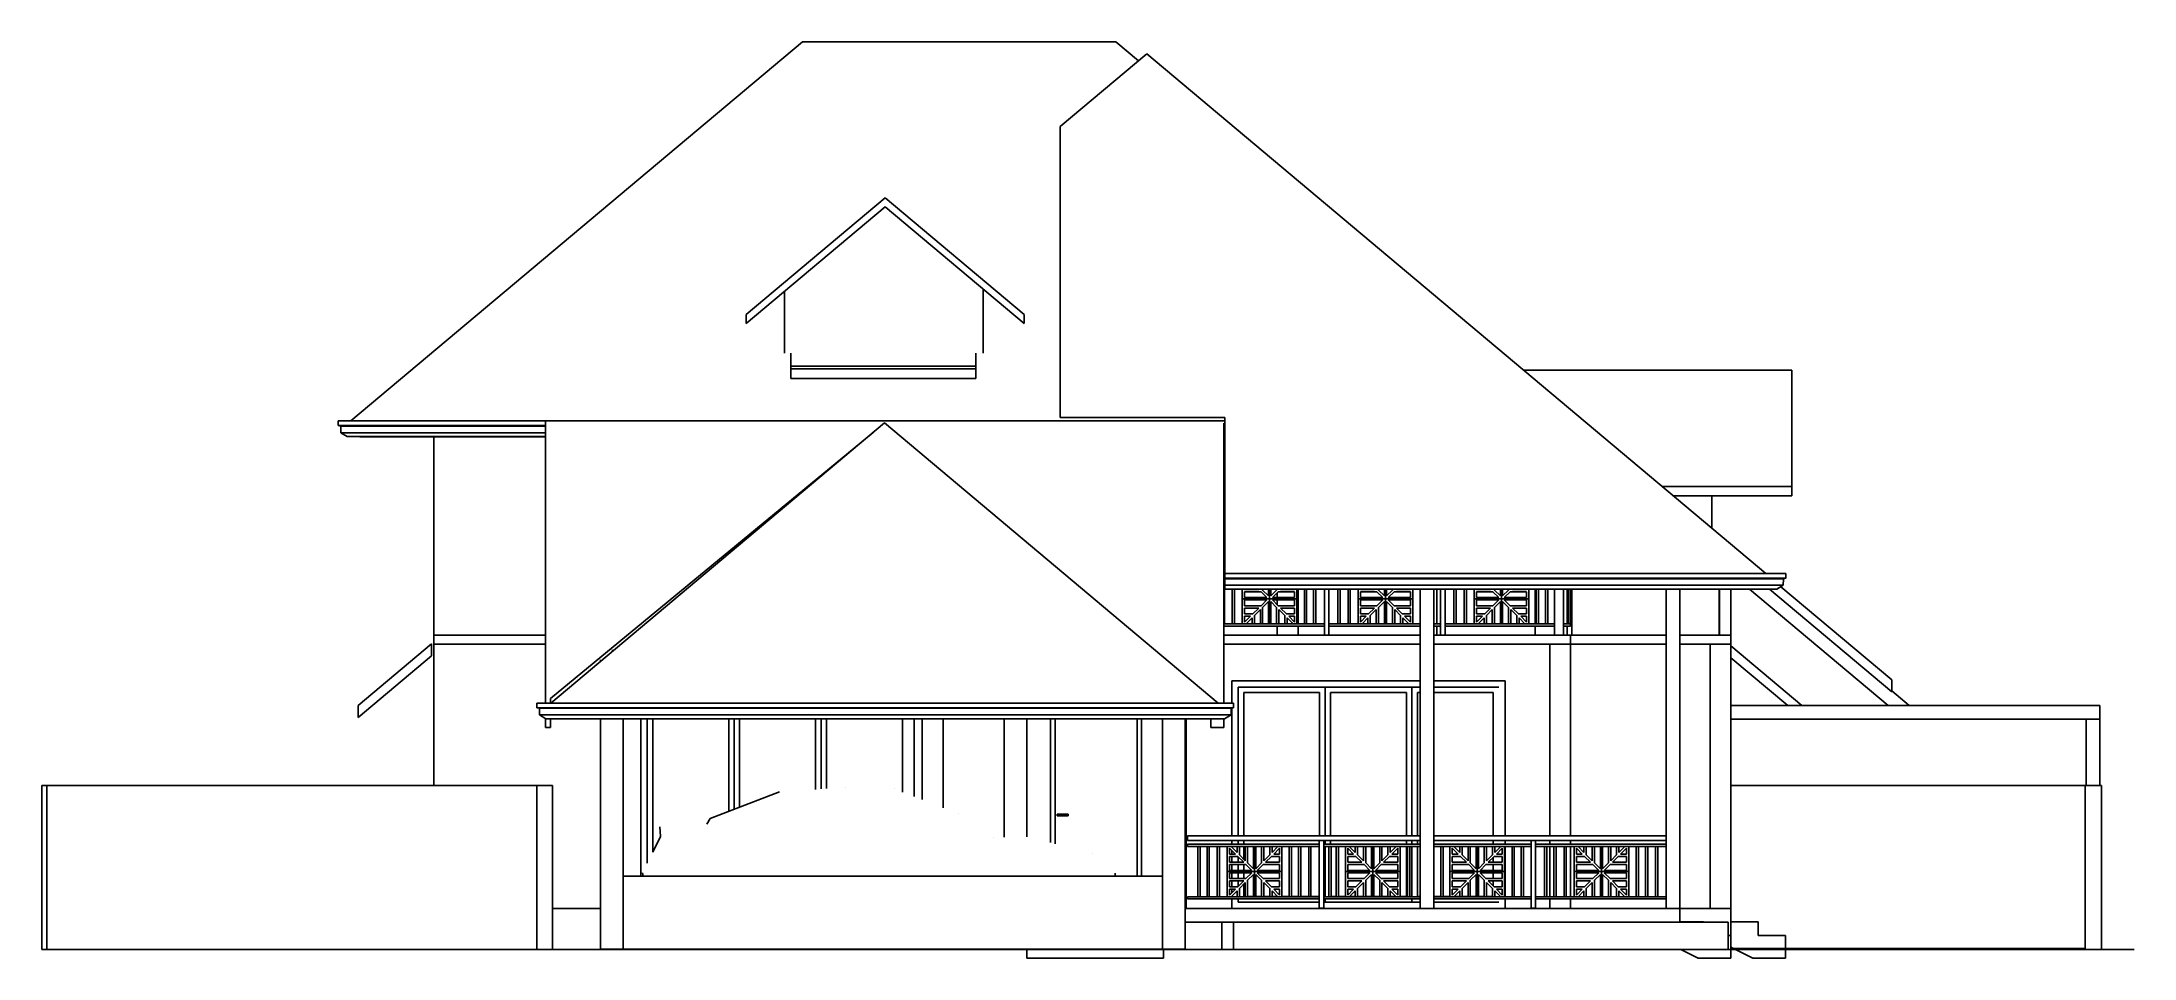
# Model space of a CAD drawing. Header units: metres. Extents: x 24 to 483, y -349 to -148.
import ezdxf

# ---------------------------------------------------------------- set-up
doc = ezdxf.new("R2010")
doc.units = ezdxf.units.M

msp = doc.modelspace()

# ---------------------------------------------------------------- linework, layer by layer
for p, q in [((190.787, -147.512), (91.61, -230.731)), ((190.787, -147.512), (259.613, -147.512)), ((247.361, -166.119), (266.369, -150.17)), ((259.613, -147.512), (264.575, -151.675)), ((266.369, -150.17), (402.282, -264.214)), ((247.361, -166.119), (247.395, -229.967)), ((178.428, -207.363), (208.932, -181.767)), ((208.932, -181.767), (208.932, -181.767)), ((208.932, -181.767), (239.435, -207.363)), ((178.428, -209.363), (208.932, -183.767)), ((239.435, -209.363), (208.932, -183.767)), ((230.473, -215.859), (230.473, -201.843)), ((186.875, -215.859), (186.875, -202.275)), ((178.428, -207.363), (178.428, -209.363)), ((178.428, -207.363), (178.428, -207.363)), ((178.428, -209.363), (178.428, -209.363)), ((239.435, -209.363), (239.435, -207.363)), ((239.435, -209.363), (239.435, -209.363)), ((188.243, -215.859), (188.243, -221.413)), ((228.86, -221.413), (228.86, -215.859)), ((228.86, -218.705), (188.243, -218.705)), ((228.86, -219.289), (188.243, -219.289)), ((407.972, -219.578), (349.087, -219.578)), ((407.972, -245.174), (407.972, -219.578)), ((188.243, -221.413), (228.86, -221.413)), ((88.846, -231.756), (88.846, -230.731)), ((88.846, -230.731), (134.336, -230.731)), ((88.846, -230.731), (88.846, -230.731)), ((88.846, -231.756), (88.846, -230.731)), ((88.846, -231.756), (134.336, -231.756)), ((88.846, -231.756), (89.411, -231.894)), ((89.411, -231.894), (88.846, -231.756)), ((89.411, -231.894), (89.419, -233.355)), ((89.411, -231.894), (134.336, -231.894)), ((89.419, -233.354), (89.411, -231.894)), ((89.419, -233.355), (134.336, -233.354)), ((90.827, -234.194), (89.419, -233.354)), ((89.419, -233.355), (90.827, -234.194)), ((90.827, -234.194), (93.583, -234.205)), ((90.827, -234.194), (134.336, -234.194)), ((93.583, -234.205), (90.827, -234.194)), ((93.583, -234.205), (134.336, -234.205)), ((109.842, -277.774), (109.842, -234.205)), ((134.336, -230.731), (283.516, -230.731)), ((134.336, -231.756), (134.336, -230.731)), ((134.336, -231.894), (134.336, -231.756)), ((134.336, -232.774), (134.336, -231.894)), ((134.336, -232.774), (134.336, -292.678)), ((206.305, -233.256), (135.483, -291.719)), ((135.516, -292.678), (208.801, -231.185)), ((206.333, -233.256), (206.305, -233.256)), ((208.801, -231.185), (282.085, -292.678)), ((283.516, -229.982), (247.395, -229.967)), ((283.265, -292.678), (283.265, -231.223)), ((283.265, -232.731), (283.516, -232.731)), ((283.516, -229.982), (283.516, -264.214)), ((407.972, -245.174), (379.591, -245.174)), ((407.972, -247.174), (381.974, -247.174)), ((390.407, -254.249), (390.407, -247.174)), ((407.972, -245.174), (407.972, -247.174)), ((394.643, -257.774), (394.607, -257.774)), ((394.643, -257.804), (394.643, -257.774)), ((283.265, -261.916), (283.516, -261.916)), ((283.265, -262.916), (283.516, -262.916)), ((283.265, -263.774), (283.516, -263.774)), ((283.265, -264.274), (283.417, -264.274)), ((283.265, -264.274), (283.516, -264.274)), ((283.417, -275.274), (283.417, -264.274)), ((283.516, -265.239), (283.516, -264.214)), ((283.516, -264.214), (406.708, -264.214)), ((283.516, -266.838), (283.516, -265.239)), ((283.516, -265.239), (406.708, -265.239)), ((283.516, -265.377), (283.516, -265.239)), ((283.516, -265.377), (406.142, -265.377)), ((283.516, -266.838), (283.516, -265.377)), ((406.142, -265.377), (406.134, -266.838)), ((406.708, -265.239), (406.142, -265.377)), ((406.142, -265.377), (406.142, -265.377)), ((406.708, -264.214), (406.708, -264.214)), ((406.708, -265.239), (406.708, -264.214)), ((406.708, -264.214), (406.708, -264.214)), ((283.516, -266.838), (406.134, -266.838)), ((283.516, -267.678), (283.516, -266.838)), ((283.516, -267.678), (404.727, -267.678)), ((283.516, -267.688), (283.516, -267.678)), ((283.516, -267.688), (401.971, -267.688)), ((285.141, -275.274), (285.141, -267.688)), ((285.641, -275.274), (285.641, -267.688)), ((287.357, -267.688), (287.357, -269.774)), ((287.357, -269.774), (287.357, -275.274)), ((287.357, -269.774), (293.357, -269.774)), ((287.863, -267.688), (287.863, -267.728)), ((287.863, -267.728), (290.961, -267.728)), ((287.863, -269.528), (287.863, -268.233)), ((287.863, -268.233), (291.467, -268.233)), ((287.863, -269.528), (287.863, -269.528)), ((292.763, -269.528), (287.863, -269.528)), ((287.863, -270.019), (287.863, -270.019)), ((292.763, -270.019), (287.863, -270.019)), ((287.863, -270.019), (287.863, -271.314)), ((290.921, -267.688), (290.961, -267.728)), ((290.961, -267.728), (290.961, -267.728)), ((290.961, -267.728), (290.961, -267.728)), ((290.961, -267.728), (290.961, -267.728)), ((292.763, -269.528), (291.467, -268.233)), ((291.467, -268.233), (291.467, -268.233)), ((292.763, -270.019), (291.467, -271.314)), ((291.825, -267.876), (291.825, -267.688)), ((293.12, -269.171), (291.825, -267.876)), ((293.12, -270.377), (291.825, -271.672)), ((292.763, -269.528), (292.763, -269.528)), ((292.763, -269.528), (292.763, -269.528)), ((292.763, -270.019), (292.763, -270.019)), ((292.763, -270.019), (292.763, -270.019)), ((293.12, -267.688), (293.12, -269.171)), ((293.12, -269.171), (293.12, -269.171)), ((293.12, -275.274), (293.12, -270.377)), ((293.12, -270.377), (293.12, -270.377)), ((293.357, -267.688), (293.357, -269.774)), ((299.357, -269.774), (293.357, -269.774)), ((293.357, -275.274), (293.357, -269.774)), ((293.357, -269.774), (293.357, -269.774)), ((293.594, -267.688), (293.594, -269.171)), ((293.594, -269.171), (294.89, -267.876)), ((293.594, -275.274), (293.594, -270.377)), ((293.594, -270.377), (294.89, -271.672)), ((293.952, -269.528), (295.248, -268.233)), ((293.952, -269.528), (298.851, -269.528)), ((293.952, -270.019), (298.851, -270.019)), ((293.952, -270.019), (295.248, -271.314)), ((294.89, -267.876), (294.89, -267.688)), ((294.89, -267.876), (294.89, -267.876)), ((295.029, -269.528), (295.029, -268.452)), ((295.029, -271.095), (295.029, -270.019)), ((298.851, -268.233), (295.248, -268.233)), ((295.248, -268.233), (295.248, -268.233)), ((295.793, -267.688), (295.754, -267.728)), ((298.851, -267.728), (295.754, -267.728)), ((298.851, -267.688), (298.851, -267.728)), ((298.851, -267.728), (298.851, -267.728)), ((298.851, -269.528), (298.851, -268.233)), ((298.851, -268.233), (298.851, -268.233)), ((298.851, -269.528), (298.851, -269.528)), ((298.851, -269.528), (298.851, -269.528)), ((298.851, -270.019), (298.851, -271.314)), ((298.851, -270.019), (298.851, -270.019)), ((299.357, -267.688), (299.357, -269.774)), ((299.357, -269.774), (299.357, -275.274)), ((299.357, -269.774), (299.357, -269.774)), ((299.629, -275.274), (299.629, -267.688)), ((300.978, -275.274), (300.978, -267.688)), ((301.478, -275.274), (301.478, -267.688)), ((303.01, -275.274), (303.01, -267.688)), ((303.51, -275.274), (303.51, -267.688)), ((305.382, -277.774), (305.382, -267.688)), ((306.382, -277.774), (306.382, -267.688)), ((308.344, -275.274), (308.344, -267.688)), ((308.844, -275.274), (308.844, -267.688)), ((310.568, -275.274), (310.568, -267.688)), ((311.068, -275.274), (311.068, -267.688)), ((312.784, -267.688), (312.784, -269.774)), ((312.784, -269.774), (312.784, -275.274)), ((312.784, -269.774), (318.784, -269.774)), ((313.29, -267.688), (313.29, -267.728)), ((313.29, -267.728), (316.388, -267.728)), ((313.29, -269.528), (313.29, -268.233)), ((313.29, -268.233), (316.894, -268.233)), ((313.29, -269.528), (313.29, -269.528)), ((318.19, -269.528), (313.29, -269.528)), ((313.29, -270.019), (313.29, -270.019)), ((318.19, -270.019), (313.29, -270.019)), ((313.29, -270.019), (313.29, -271.314)), ((316.348, -267.688), (316.388, -267.728)), ((316.388, -267.728), (316.388, -267.728)), ((316.388, -267.728), (316.388, -267.728)), ((316.388, -267.728), (316.388, -267.728)), ((318.19, -269.528), (316.894, -268.233)), ((316.894, -268.233), (316.894, -268.233)), ((318.19, -270.019), (316.894, -271.314)), ((317.252, -267.876), (317.252, -267.688)), ((318.547, -269.171), (317.252, -267.876)), ((318.547, -270.377), (317.252, -271.672)), ((318.19, -269.528), (318.19, -269.528)), ((318.19, -269.528), (318.19, -269.528)), ((318.19, -270.019), (318.19, -270.019)), ((318.19, -270.019), (318.19, -270.019)), ((318.547, -267.688), (318.547, -269.171)), ((318.547, -269.171), (318.547, -269.171)), ((318.547, -275.274), (318.547, -270.377)), ((318.547, -270.377), (318.547, -270.377)), ((318.784, -267.688), (318.784, -269.774)), ((324.784, -269.774), (318.784, -269.774)), ((318.784, -275.274), (318.784, -269.774)), ((318.784, -269.774), (318.784, -269.774)), ((319.021, -267.688), (319.021, -269.171)), ((319.021, -269.171), (320.317, -267.876)), ((319.021, -275.274), (319.021, -270.377)), ((319.021, -270.377), (320.317, -271.672)), ((319.379, -269.528), (320.675, -268.233)), ((319.379, -269.528), (324.278, -269.528)), ((319.379, -270.019), (324.278, -270.019)), ((319.379, -270.019), (320.675, -271.314)), ((320.317, -267.876), (320.317, -267.688)), ((320.317, -267.876), (320.317, -267.876)), ((324.278, -268.233), (320.675, -268.233)), ((320.675, -268.233), (320.675, -268.233)), ((321.22, -267.688), (321.181, -267.728)), ((324.278, -267.728), (321.181, -267.728)), ((324.278, -267.688), (324.278, -267.728)), ((324.278, -267.728), (324.278, -267.728)), ((324.278, -269.528), (324.278, -268.233)), ((324.278, -268.233), (324.278, -268.233)), ((324.278, -269.528), (324.278, -269.528)), ((324.278, -269.528), (324.278, -269.528)), ((324.278, -270.019), (324.278, -271.314)), ((324.278, -270.019), (324.278, -270.019)), ((324.784, -267.688), (324.784, -269.774)), ((324.784, -269.774), (324.784, -275.274)), ((324.784, -269.774), (324.784, -269.774)), ((326.378, -337.774), (326.378, -267.688)), ((329.378, -337.774), (329.378, -267.688)), ((330.043, -275.274), (330.043, -267.688)), ((330.043, -275.274), (330.043, -267.688)), ((330.872, -277.774), (330.872, -267.688)), ((331.872, -277.774), (331.872, -267.688)), ((333.833, -275.274), (333.833, -267.688)), ((334.333, -275.274), (334.333, -267.688)), ((336.058, -275.274), (336.058, -267.688)), ((336.558, -275.274), (336.558, -267.688)), ((338.274, -267.688), (338.274, -269.774)), ((338.274, -269.774), (338.274, -275.274)), ((338.274, -269.774), (344.274, -269.774)), ((338.78, -267.688), (338.78, -267.728)), ((338.78, -267.728), (341.877, -267.728)), ((338.78, -269.528), (338.78, -268.233)), ((338.78, -268.233), (342.383, -268.233)), ((338.78, -269.528), (338.78, -269.528)), ((343.679, -269.528), (338.78, -269.528)), ((338.78, -270.019), (338.78, -270.019)), ((343.679, -270.019), (338.78, -270.019)), ((338.78, -270.019), (338.78, -271.314)), ((341.838, -267.688), (341.877, -267.728)), ((341.877, -267.728), (341.877, -267.728)), ((341.877, -267.728), (341.877, -267.728)), ((341.877, -267.728), (341.877, -267.728)), ((343.679, -269.528), (342.383, -268.233)), ((342.383, -268.233), (342.383, -268.233)), ((343.679, -270.019), (342.383, -271.314)), ((342.741, -267.876), (342.741, -267.688)), ((344.037, -269.171), (342.741, -267.876)), ((344.037, -270.377), (342.741, -271.672)), ((343.679, -269.528), (343.679, -269.528)), ((343.679, -269.528), (343.679, -269.528)), ((343.679, -270.019), (343.679, -270.019)), ((343.679, -270.019), (343.679, -270.019)), ((344.037, -267.688), (344.037, -269.171)), ((344.037, -269.171), (344.037, -269.171)), ((344.037, -275.274), (344.037, -270.377)), ((344.037, -270.377), (344.037, -270.377)), ((344.274, -267.688), (344.274, -269.774)), ((350.274, -269.774), (344.274, -269.774)), ((344.274, -275.274), (344.274, -269.774)), ((344.274, -269.774), (344.274, -269.774)), ((344.511, -267.688), (344.511, -269.171)), ((344.511, -269.171), (345.806, -267.876)), ((344.511, -275.274), (344.511, -270.377)), ((344.511, -270.377), (345.806, -271.672)), ((344.868, -269.528), (346.164, -268.233)), ((344.868, -269.528), (349.768, -269.528)), ((344.868, -270.019), (349.768, -270.019)), ((344.868, -270.019), (346.164, -271.314)), ((345.806, -267.876), (345.806, -267.688)), ((345.806, -267.876), (345.806, -267.876)), ((349.768, -268.233), (346.164, -268.233)), ((346.164, -268.233), (346.164, -268.233)), ((346.71, -267.688), (346.67, -267.728)), ((349.768, -267.728), (346.67, -267.728)), ((349.768, -267.688), (349.768, -267.728)), ((349.768, -267.728), (349.768, -267.728)), ((349.768, -269.528), (349.768, -268.233)), ((349.768, -268.233), (349.768, -268.233)), ((349.768, -269.528), (349.768, -269.528)), ((349.768, -269.528), (349.768, -269.528)), ((349.768, -270.019), (349.768, -271.314)), ((349.768, -270.019), (349.768, -270.019)), ((350.274, -267.688), (350.274, -269.774)), ((350.274, -269.774), (350.274, -275.274)), ((350.274, -269.774), (350.274, -269.774)), ((351.628, -275.274), (351.628, -267.688)), ((351.894, -275.274), (351.894, -267.688)), ((352.394, -275.274), (352.394, -267.688)), ((353.927, -275.274), (353.927, -267.688)), ((354.427, -275.274), (354.427, -267.688)), ((355.875, -277.774), (355.875, -267.688)), ((357.875, -277.774), (357.875, -267.688)), ((358.693, -275.274), (358.693, -267.688)), ((358.943, -275.274), (358.943, -267.688)), ((359.443, -275.274), (359.443, -267.688)), ((359.443, -267.688), (359.443, -269.774)), ((359.443, -269.774), (359.443, -269.774)), ((359.443, -269.774), (359.443, -269.774)), ((359.443, -269.774), (359.443, -269.774)), ((359.443, -269.774), (359.443, -269.774)), ((359.443, -269.774), (359.443, -275.274)), ((359.693, -277.774), (359.693, -267.688)), ((380.443, -337.774), (380.443, -267.688)), ((383.443, -337.774), (383.443, -267.688)), ((392.043, -277.774), (392.043, -267.688)), ((392.117, -277.774), (392.117, -267.688)), ((394.643, -277.774), (394.643, -267.688)), ((398.697, -267.688), (429.138, -293.231)), ((404.727, -267.678), (401.971, -267.688)), ((401.971, -267.688), (401.971, -267.688)), ((403.113, -267.684), (429.958, -290.21)), ((406.134, -266.838), (404.727, -267.678)), ((405.598, -267.158), (429.958, -287.599)), ((283.265, -275.274), (283.417, -275.274)), ((283.265, -275.274), (305.382, -275.274)), ((285.141, -275.274), (285.641, -275.274)), ((288.221, -275.274), (287.357, -275.274)), ((287.863, -271.314), (291.467, -271.314)), ((287.863, -271.82), (290.961, -271.82)), ((287.863, -273.115), (287.863, -271.82)), ((287.863, -273.115), (289.665, -273.115)), ((287.863, -273.621), (289.145, -273.621)), ((287.863, -273.621), (287.863, -274.916)), ((287.863, -274.916), (289.145, -273.621)), ((287.863, -274.916), (287.863, -274.916)), ((289.517, -273.979), (288.221, -275.274)), ((289.145, -273.621), (289.145, -273.621)), ((289.517, -275.274), (289.517, -273.979)), ((289.517, -273.979), (289.517, -273.979)), ((290.023, -275.274), (289.517, -275.274)), ((289.665, -273.115), (290.961, -271.82)), ((289.665, -273.115), (289.665, -273.115)), ((291.319, -272.178), (290.023, -273.473)), ((290.023, -273.473), (290.023, -275.274)), ((290.961, -271.82), (290.961, -271.82)), ((290.961, -271.82), (290.961, -271.82)), ((291.319, -275.274), (291.319, -272.178)), ((291.319, -272.178), (291.319, -272.178)), ((291.825, -275.274), (291.319, -275.274)), ((291.467, -271.314), (291.467, -271.314)), ((291.825, -271.672), (291.825, -271.672)), ((291.825, -271.672), (291.825, -275.274)), ((293.12, -275.274), (293.357, -275.274)), ((293.357, -275.274), (293.594, -275.274)), ((294.89, -271.672), (294.89, -275.274)), ((294.89, -271.672), (294.89, -271.672)), ((294.89, -275.274), (295.396, -275.274)), ((295.029, -275.274), (295.029, -275.274)), ((298.851, -271.314), (295.248, -271.314)), ((295.248, -271.314), (295.248, -271.314)), ((295.396, -275.274), (295.396, -272.178)), ((295.396, -272.178), (296.692, -273.473)), ((298.851, -271.82), (295.754, -271.82)), ((297.049, -273.115), (295.754, -271.82)), ((296.692, -273.473), (296.692, -275.274)), ((296.692, -273.473), (296.692, -273.473)), ((296.692, -275.274), (297.198, -275.274)), ((298.851, -273.115), (297.049, -273.115)), ((297.049, -273.115), (297.049, -273.115)), ((297.198, -275.274), (297.198, -273.979)), ((297.198, -273.979), (298.493, -275.274)), ((298.851, -273.621), (297.569, -273.621)), ((298.851, -274.916), (297.569, -273.621)), ((298.493, -275.274), (299.357, -275.274)), ((298.493, -275.274), (298.493, -275.274)), ((298.851, -271.314), (298.851, -271.314)), ((298.851, -271.314), (298.851, -271.314)), ((298.851, -271.82), (298.851, -271.82)), ((298.851, -273.115), (298.851, -271.82)), ((298.851, -271.82), (298.851, -271.82)), ((298.851, -273.115), (298.851, -273.115)), ((298.851, -273.621), (298.851, -274.916)), ((298.851, -273.621), (298.851, -273.621)), ((298.851, -274.916), (298.851, -274.916)), ((300.978, -275.274), (301.478, -275.274)), ((303.01, -275.274), (303.51, -275.274)), ((306.382, -275.274), (326.378, -275.274)), ((308.344, -275.274), (308.844, -275.274)), ((310.568, -275.274), (311.068, -275.274)), ((313.648, -275.274), (312.784, -275.274)), ((313.29, -271.314), (316.894, -271.314)), ((313.29, -271.82), (316.388, -271.82)), ((313.29, -273.115), (313.29, -271.82)), ((313.29, -273.115), (315.092, -273.115)), ((313.29, -273.621), (314.572, -273.621)), ((313.29, -273.621), (313.29, -274.916)), ((313.29, -274.916), (314.572, -273.621)), ((313.29, -274.916), (313.29, -274.916)), ((314.944, -273.979), (313.648, -275.274)), ((313.648, -275.274), (313.648, -275.274)), ((313.648, -275.274), (313.648, -275.274)), ((314.572, -273.621), (314.572, -273.621)), ((314.944, -275.274), (314.944, -273.979)), ((314.944, -273.979), (314.944, -273.979)), ((314.944, -275.274), (314.944, -275.274)), ((315.45, -275.274), (314.944, -275.274)), ((315.092, -273.115), (316.388, -271.82)), ((315.092, -273.115), (315.092, -273.115)), ((316.746, -272.178), (315.45, -273.473)), ((315.45, -273.473), (315.45, -275.274)), ((315.45, -275.274), (315.45, -275.274)), ((315.45, -275.274), (315.45, -275.274)), ((316.388, -271.82), (316.388, -271.82)), ((316.388, -271.82), (316.388, -271.82)), ((316.746, -275.274), (316.746, -272.178)), ((316.746, -272.178), (316.746, -272.178)), ((317.252, -275.274), (316.746, -275.274)), ((316.894, -271.314), (316.894, -271.314)), ((317.252, -271.672), (317.252, -271.672)), ((317.252, -271.672), (317.252, -275.274)), ((317.252, -275.274), (317.252, -275.274)), ((318.547, -275.274), (318.784, -275.274)), ((318.784, -275.274), (319.021, -275.274)), ((318.784, -275.274), (318.784, -275.274)), ((319.021, -275.274), (319.021, -275.274)), ((319.021, -275.274), (319.021, -275.274)), ((320.317, -271.672), (320.317, -275.274)), ((320.317, -271.672), (320.317, -271.672)), ((320.317, -275.274), (320.823, -275.274)), ((324.278, -271.314), (320.675, -271.314)), ((320.675, -271.314), (320.675, -271.314)), ((320.823, -275.274), (320.823, -272.178)), ((320.823, -272.178), (322.119, -273.473)), ((320.823, -275.274), (320.823, -275.274)), ((320.823, -275.274), (320.823, -275.274)), ((324.278, -271.82), (321.181, -271.82)), ((322.476, -273.115), (321.181, -271.82)), ((322.119, -273.473), (322.119, -275.274)), ((322.119, -273.473), (322.119, -273.473)), ((322.119, -275.274), (322.119, -275.274)), ((322.119, -275.274), (322.625, -275.274)), ((324.278, -273.115), (322.476, -273.115)), ((322.476, -273.115), (322.476, -273.115)), ((322.625, -275.274), (322.625, -273.979)), ((322.625, -273.979), (323.92, -275.274)), ((322.625, -275.274), (322.625, -275.274)), ((322.625, -275.274), (322.625, -275.274)), ((324.278, -273.621), (322.996, -273.621)), ((324.278, -274.916), (322.996, -273.621)), ((323.92, -275.274), (324.784, -275.274)), ((323.92, -275.274), (323.92, -275.274)), ((324.278, -271.314), (324.278, -271.314)), ((324.278, -271.314), (324.278, -271.314)), ((324.278, -271.82), (324.278, -271.82)), ((324.278, -273.115), (324.278, -271.82)), ((324.278, -271.82), (324.278, -271.82)), ((324.278, -273.115), (324.278, -273.115)), ((324.278, -273.621), (324.278, -274.916)), ((324.278, -273.621), (324.278, -273.621)), ((324.278, -274.916), (324.278, -274.916)), ((324.784, -275.274), (324.784, -275.274)), ((324.784, -275.274), (324.784, -275.274)), ((329.378, -275.274), (330.872, -275.274)), ((331.872, -275.274), (355.875, -275.274)), ((333.833, -275.274), (334.333, -275.274)), ((336.058, -275.274), (336.558, -275.274)), ((339.138, -275.274), (338.274, -275.274)), ((338.78, -271.314), (342.383, -271.314)), ((338.78, -271.82), (341.877, -271.82)), ((338.78, -273.115), (338.78, -271.82)), ((338.78, -273.115), (340.582, -273.115)), ((338.78, -273.621), (340.062, -273.621)), ((338.78, -273.621), (338.78, -274.916)), ((338.78, -274.916), (340.062, -273.621)), ((338.78, -274.916), (338.78, -274.916)), ((340.433, -273.979), (339.138, -275.274)), ((339.138, -275.274), (339.138, -275.274)), ((339.138, -275.274), (339.138, -275.274)), ((340.062, -273.621), (340.062, -273.621)), ((340.433, -275.274), (340.433, -273.979)), ((340.433, -273.979), (340.433, -273.979)), ((340.433, -275.274), (340.433, -275.274)), ((340.939, -275.274), (340.433, -275.274)), ((340.582, -273.115), (341.877, -271.82)), ((340.582, -273.115), (340.582, -273.115)), ((342.235, -272.178), (340.939, -273.473)), ((340.939, -273.473), (340.939, -275.274)), ((340.939, -275.274), (340.939, -275.274)), ((340.939, -275.274), (340.939, -275.274)), ((341.877, -271.82), (341.877, -271.82)), ((341.877, -271.82), (341.877, -271.82)), ((342.235, -275.274), (342.235, -272.178)), ((342.235, -272.178), (342.235, -272.178)), ((342.741, -275.274), (342.235, -275.274)), ((342.383, -271.314), (342.383, -271.314)), ((342.741, -271.672), (342.741, -271.672)), ((342.741, -271.672), (342.741, -275.274)), ((342.741, -275.274), (342.741, -275.274)), ((344.037, -275.274), (344.274, -275.274)), ((344.274, -275.274), (344.511, -275.274)), ((344.274, -275.274), (344.274, -275.274)), ((344.511, -275.274), (344.511, -275.274)), ((344.511, -275.274), (344.511, -275.274)), ((345.806, -271.672), (345.806, -275.274)), ((345.806, -271.672), (345.806, -271.672)), ((345.806, -275.274), (346.312, -275.274)), ((349.768, -271.314), (346.164, -271.314)), ((346.164, -271.314), (346.164, -271.314)), ((346.312, -275.274), (346.312, -272.178)), ((346.312, -272.178), (347.608, -273.473)), ((346.312, -275.274), (346.312, -275.274)), ((346.312, -275.274), (346.312, -275.274)), ((349.768, -271.82), (346.67, -271.82)), ((347.966, -273.115), (346.67, -271.82)), ((347.608, -273.473), (347.608, -275.274)), ((347.608, -273.473), (347.608, -273.473)), ((347.608, -275.274), (347.608, -275.274)), ((347.608, -275.274), (348.114, -275.274)), ((349.768, -273.115), (347.966, -273.115)), ((347.966, -273.115), (347.966, -273.115)), ((348.114, -275.274), (348.114, -273.979)), ((348.114, -273.979), (349.41, -275.274)), ((348.114, -275.274), (348.114, -275.274)), ((348.114, -275.274), (348.114, -275.274)), ((349.768, -273.621), (348.486, -273.621)), ((349.768, -274.916), (348.486, -273.621)), ((349.41, -275.274), (350.274, -275.274)), ((349.41, -275.274), (349.41, -275.274)), ((349.768, -271.314), (349.768, -271.314)), ((349.768, -271.314), (349.768, -271.314)), ((349.768, -271.82), (349.768, -271.82)), ((349.768, -273.115), (349.768, -271.82)), ((349.768, -271.82), (349.768, -271.82)), ((349.768, -273.115), (349.768, -273.115)), ((349.768, -273.621), (349.768, -274.916)), ((349.768, -273.621), (349.768, -273.621)), ((349.768, -274.916), (349.768, -274.916)), ((350.274, -275.274), (350.274, -275.274)), ((350.274, -275.274), (350.274, -275.274)), ((351.894, -275.274), (352.394, -275.274)), ((353.927, -275.274), (354.427, -275.274)), ((357.875, -275.274), (359.443, -275.274)), ((358.943, -275.274), (358.943, -275.274)), ((358.943, -275.274), (358.943, -275.274)), ((358.943, -275.274), (358.943, -275.274)), ((358.943, -275.274), (358.943, -275.274)), ((358.943, -275.274), (358.943, -275.274)), ((359.443, -275.274), (358.943, -275.274)), ((358.943, -275.274), (358.943, -275.274)), ((359.443, -275.274), (359.443, -275.274)), ((359.443, -275.274), (359.443, -275.274)), ((359.443, -275.274), (359.443, -275.274)), ((359.443, -275.274), (359.443, -275.274)), ((359.443, -275.274), (359.443, -275.274)), ((359.443, -275.274), (359.443, -275.274)), ((359.443, -275.274), (359.443, -275.274)), ((359.443, -275.274), (359.443, -275.274)), ((359.443, -275.274), (359.443, -275.274)), ((359.443, -275.274), (359.443, -275.274)), ((359.443, -275.274), (359.443, -275.274)), ((359.443, -275.274), (359.443, -275.274)), ((359.443, -275.274), (359.443, -275.274)), ((359.443, -275.274), (359.443, -275.274)), ((359.443, -275.274), (359.443, -275.274)), ((359.443, -275.274), (359.443, -275.274)), ((359.443, -275.274), (359.443, -275.274)), ((359.443, -275.274), (359.443, -275.274)), ((359.443, -275.274), (359.443, -275.274)), ((359.443, -275.274), (359.443, -275.274)), ((359.443, -275.274), (359.443, -275.274)), ((359.443, -275.274), (359.443, -275.274)), ((359.443, -275.274), (359.443, -275.274)), ((359.443, -275.274), (359.443, -275.274)), ((359.443, -275.274), (359.443, -275.274)), ((359.443, -275.274), (359.443, -275.274)), ((359.443, -275.274), (359.443, -275.274)), ((359.443, -275.274), (359.443, -275.274)), ((359.443, -275.274), (359.443, -275.774)), ((109.357, -279.694), (93.23, -293.226)), ((109.357, -282.305), (109.357, -279.694)), ((109.842, -279.774), (109.842, -277.774)), ((134.336, -277.774), (109.842, -277.774)), ((134.336, -279.774), (109.842, -279.774)), ((109.842, -310.774), (109.842, -279.774)), ((114.442, -277.774), (114.442, -277.774)), ((132.442, -277.774), (132.442, -277.774)), ((283.265, -275.774), (305.382, -275.774)), ((326.378, -277.774), (283.265, -277.774)), ((312.683, -279.774), (283.265, -279.774)), ((295.029, -277.774), (295.029, -275.774)), ((299.629, -277.774), (299.629, -275.774)), ((299.629, -277.774), (299.629, -277.774)), ((306.382, -275.774), (326.378, -275.774)), ((312.683, -279.774), (326.378, -279.774)), ((329.378, -275.774), (330.872, -275.774)), ((355.875, -277.774), (329.378, -277.774)), ((329.378, -279.774), (354.843, -279.774)), ((330.043, -277.774), (330.043, -275.774)), ((330.043, -277.774), (330.043, -275.774)), ((331.872, -275.774), (355.875, -275.774)), ((351.628, -277.774), (351.628, -275.774)), ((354.843, -279.774), (354.843, -279.774)), ((354.843, -321.836), (354.843, -279.774)), ((354.843, -279.774), (359.443, -279.774)), ((354.843, -321.836), (354.843, -279.774)), ((355.875, -277.774), (357.875, -277.774)), ((357.875, -275.774), (359.443, -275.774)), ((359.443, -277.774), (357.875, -277.774)), ((358.693, -277.774), (358.693, -275.774)), ((358.693, -277.774), (358.693, -277.774)), ((358.693, -277.774), (358.693, -277.774)), ((359.443, -275.774), (359.443, -275.774)), ((359.443, -275.774), (359.443, -275.774)), ((359.443, -279.774), (359.443, -277.774)), ((359.443, -277.774), (359.693, -277.774)), ((380.443, -279.774), (359.443, -279.774)), ((359.443, -279.774), (359.443, -279.774)), ((359.443, -321.836), (359.443, -279.774)), ((359.693, -277.774), (359.693, -277.774)), ((359.693, -277.774), (359.693, -277.774)), ((380.443, -277.774), (359.693, -277.774)), ((392.117, -277.774), (383.443, -277.774)), ((394.643, -279.774), (383.443, -279.774)), ((390.043, -337.774), (390.043, -279.774)), ((394.643, -277.774), (392.043, -277.774)), ((392.043, -277.774), (392.043, -277.774)), ((394.643, -277.774), (392.117, -277.774)), ((394.643, -279.774), (394.643, -277.774)), ((394.643, -337.774), (394.643, -279.774)), ((394.643, -280.142), (410.236, -293.226)), ((109.357, -282.305), (93.23, -295.837)), ((146.442, -283.208), (146.442, -283.51)), ((149.042, -281.328), (149.042, -281.024)), ((394.643, -282.753), (407.131, -293.231)), ((285.055, -287.774), (326.378, -287.774)), ((285.055, -292.678), (285.055, -287.774)), ((286.455, -289.174), (286.455, -289.174)), ((326.378, -289.174), (286.455, -289.174)), ((286.455, -289.174), (286.455, -321.836)), ((305.521, -321.836), (305.521, -289.174)), ((324.588, -321.836), (324.588, -289.174)), ((324.588, -289.174), (326.378, -289.174)), ((329.378, -287.774), (345.055, -287.774)), ((329.378, -289.174), (343.655, -289.174)), ((343.655, -289.174), (329.378, -289.174)), ((345.055, -287.774), (345.055, -287.774)), ((345.055, -287.774), (345.055, -321.836)), ((390.043, -287.774), (390.043, -287.774)), ((429.958, -290.21), (429.958, -287.599)), ((93.23, -295.837), (93.23, -293.226)), ((132.493, -293.703), (132.493, -292.678)), ((132.493, -293.703), (132.493, -292.678)), ((132.493, -292.678), (285.454, -292.678)), ((133.059, -293.841), (132.493, -293.703)), ((132.493, -293.703), (285.454, -293.703)), ((132.493, -293.703), (133.058, -293.841)), ((133.066, -295.302), (133.059, -293.841)), ((133.059, -293.841), (133.066, -295.302)), ((133.059, -293.841), (284.888, -293.841)), ((135.483, -291.719), (135.483, -292.678)), ((284.888, -293.841), (284.88, -295.302)), ((284.88, -295.302), (284.888, -293.841)), ((285.454, -293.703), (284.888, -293.841)), ((285.055, -321.836), (285.055, -293.8)), ((285.454, -293.703), (285.454, -292.678)), ((285.454, -293.703), (285.454, -292.678)), ((285.454, -292.678), (285.454, -292.678)), ((287.655, -290.374), (287.655, -290.374)), ((287.655, -290.374), (287.655, -321.836)), ((287.655, -290.374), (304.321, -290.374)), ((304.321, -290.374), (304.321, -290.374)), ((304.321, -321.836), (304.321, -290.374)), ((306.721, -290.374), (306.721, -290.374)), ((306.721, -290.374), (306.721, -321.836)), ((306.721, -290.374), (323.388, -290.374)), ((323.388, -290.374), (323.388, -290.374)), ((323.388, -321.836), (323.388, -290.374)), ((325.788, -290.374), (325.788, -290.374)), ((325.788, -290.374), (325.788, -321.836)), ((325.788, -290.374), (326.378, -290.374)), ((329.378, -290.374), (342.455, -290.374)), ((342.455, -290.374), (342.455, -290.374)), ((342.455, -321.836), (342.455, -290.374)), ((394.643, -293.231), (475.618, -293.231)), ((410.236, -293.231), (410.236, -293.226)), ((433.805, -293.231), (429.138, -293.231)), ((429.958, -290.003), (433.805, -293.231)), ((475.618, -293.231), (475.619, -293.231)), ((475.618, -293.231), (475.618, -296.231)), ((475.619, -293.231), (475.619, -296.231)), ((134.474, -296.141), (133.066, -295.302)), ((133.066, -295.302), (134.474, -296.141)), ((133.066, -295.302), (284.88, -295.302)), ((134.336, -298.088), (134.336, -296.059)), ((134.336, -298.088), (135.483, -298.088)), ((137.23, -296.152), (134.474, -296.141)), ((134.474, -296.141), (137.23, -296.152)), ((134.474, -296.141), (283.472, -296.141)), ((135.483, -298.088), (135.483, -296.145)), ((137.23, -296.152), (137.23, -296.152)), ((137.23, -296.152), (280.717, -296.152)), ((146.442, -346.694), (146.442, -296.152)), ((151.442, -346.694), (151.442, -296.152)), ((155.324, -330.694), (155.324, -296.152)), ((156.724, -296.152), (156.724, -327.866)), ((157.924, -296.152), (157.924, -325.432)), ((174.591, -316.486), (174.591, -296.152)), ((175.791, -316.026), (175.791, -296.152)), ((176.991, -296.152), (176.991, -315.567)), ((193.657, -311.64), (193.657, -296.152)), ((194.857, -311.554), (194.857, -296.152)), ((196.057, -296.152), (196.057, -311.468)), ((212.724, -312.215), (212.724, -296.152)), ((215.324, -296.152), (215.324, -313.227)), ((217.043, -313.896), (217.043, -296.152)), ((221.643, -315.687), (221.643, -296.152)), ((221.643, -296.152), (221.643, -315.687)), ((235.043, -322.114), (235.043, -296.152)), ((240.043, -322.021), (240.043, -296.152)), ((245.243, -296.152), (245.243, -323.318)), ((246.243, -296.152), (246.243, -323.574)), ((264.243, -330.694), (264.243, -296.152)), ((265.243, -330.694), (265.243, -296.152)), ((269.842, -346.694), (269.842, -296.152)), ((274.842, -346.694), (274.842, -296.152)), ((275.043, -337.694), (275.043, -296.152)), ((280.481, -296.152), (280.481, -298.088)), ((280.481, -298.088), (283.265, -298.088)), ((283.472, -296.141), (280.717, -296.152)), ((280.717, -296.152), (280.717, -296.152)), ((283.265, -298.088), (283.265, -296.142)), ((284.88, -295.302), (283.472, -296.141)), ((284.88, -295.302), (284.88, -295.302)), ((284.88, -295.302), (284.88, -295.302)), ((304.321, -295.774), (304.321, -295.774)), ((304.321, -296.774), (304.321, -296.774)), ((394.643, -296.231), (475.618, -296.231)), ((472.618, -310.774), (472.618, -296.231)), ((475.618, -296.231), (475.618, -296.231)), ((475.618, -296.231), (475.618, -296.231)), ((475.618, -296.231), (475.618, -296.231)), ((475.618, -296.231), (475.618, -296.231)), ((475.618, -310.774), (475.618, -296.231)), ((475.618, -296.231), (475.618, -296.231)), ((475.619, -296.231), (475.619, -296.231)), ((475.619, -296.231), (475.619, -296.231)), ((475.619, -296.231), (475.619, -296.231)), ((475.619, -296.231), (475.619, -296.231)), ((475.619, -296.231), (475.619, -296.231)), ((475.619, -296.231), (475.619, -296.231)), ((475.619, -296.231), (475.619, -296.231)), ((475.619, -296.231), (475.619, -296.231)), ((475.619, -296.231), (475.619, -296.231)), ((475.619, -296.231), (475.619, -296.231)), ((475.619, -296.231), (475.619, -296.231)), ((475.619, -296.231), (475.619, -296.231)), ((475.619, -296.231), (475.619, -296.231)), ((475.619, -296.231), (475.619, -296.231)), ((475.619, -296.231), (475.619, -296.231)), ((475.619, -296.231), (475.619, -296.231)), ((475.619, -296.231), (475.619, -296.231)), ((475.619, -296.231), (475.619, -296.231)), ((24.856, -310.774), (23.788, -310.774)), ((23.788, -346.774), (23.788, -310.774)), ((132.46, -310.774), (24.856, -310.774)), ((24.856, -310.774), (24.856, -346.774)), ((24.856, -310.774), (24.856, -310.774)), ((24.856, -346.774), (24.856, -310.774)), ((135.925, -310.774), (132.46, -310.774)), ((132.46, -346.774), (132.46, -310.774)), ((135.925, -346.774), (135.925, -310.774)), ((170.556, -318.033), (185.758, -312.207)), ((185.758, -312.207), (185.758, -312.207)), ((200.148, -311.174), (200.148, -311.174)), ((210.996, -311.543), (210.996, -311.543)), ((472.397, -310.774), (394.643, -310.774)), ((472.397, -346.774), (472.397, -310.774)), ((475.997, -310.774), (472.397, -310.774)), ((475.997, -346.774), (475.997, -310.774)), ((155.324, -319.774), (155.324, -319.774)), ((159.619, -321.994), (159.496, -319.893)), ((159.496, -319.893), (159.496, -319.893)), ((159.496, -319.893), (159.496, -319.893)), ((169.818, -319.286), (170.556, -318.033)), ((169.818, -319.286), (169.818, -319.286)), ((169.818, -319.286), (169.818, -319.286)), ((225.018, -317), (225.018, -317)), ((246.743, -317.074), (249.143, -317.074)), ((246.743, -317.474), (246.743, -317.074)), ((246.743, -317.474), (249.143, -317.474)), ((249.143, -317.474), (249.143, -317.074)), ((394.643, -317.774), (394.643, -317.774)), ((394.643, -317.774), (394.643, -317.774)), ((155.324, -325.174), (155.324, -325.174)), ((159.619, -321.994), (157.936, -325.407)), ((159.619, -321.994), (159.619, -321.994)), ((159.619, -321.994), (159.619, -321.994)), ((159.619, -321.994), (159.619, -321.994)), ((232.682, -322.158), (232.682, -322.158)), ((240.158, -322.019), (240.158, -322.019)), ((254.417, -325.662), (254.417, -325.662)), ((275.345, -321.836), (275.345, -322.836)), ((275.345, -321.836), (326.378, -321.836)), ((275.345, -322.836), (304.221, -322.836)), ((275.345, -323.694), (275.345, -324.194)), ((275.345, -323.694), (304.221, -323.694)), ((275.345, -324.194), (304.221, -324.194)), ((277.581, -324.194), (278.081, -324.194)), ((277.581, -335.194), (277.581, -324.194)), ((278.081, -335.194), (278.081, -324.194)), ((279.614, -324.194), (280.114, -324.194)), ((279.614, -335.194), (279.614, -324.194)), ((280.114, -335.194), (280.114, -324.194)), ((281.838, -324.194), (282.338, -324.194)), ((281.838, -335.194), (281.838, -324.194)), ((282.338, -335.194), (282.338, -324.194)), ((284.054, -324.194), (284.054, -329.694)), ((284.918, -324.194), (284.054, -324.194)), ((284.56, -325.847), (284.56, -324.552)), ((284.56, -324.552), (285.842, -325.847)), ((284.56, -325.847), (285.842, -325.847)), ((286.214, -325.489), (284.918, -324.194)), ((285.055, -323.694), (285.055, -322.836)), ((285.055, -324.33), (285.055, -324.194)), ((285.055, -325.847), (285.055, -325.051)), ((285.842, -325.847), (285.842, -325.847)), ((286.72, -324.194), (286.214, -324.194)), ((286.214, -324.194), (286.214, -325.489)), ((286.214, -325.489), (286.214, -325.489)), ((286.455, -322.836), (286.455, -323.694)), ((286.455, -324.194), (286.455, -324.194)), ((286.72, -325.995), (286.72, -324.194)), ((288.015, -327.29), (286.72, -325.995)), ((287.655, -322.836), (287.655, -323.694)), ((287.655, -324.194), (287.655, -326.929)), ((288.522, -324.194), (288.015, -324.194)), ((288.015, -324.194), (288.015, -327.29)), ((288.522, -327.796), (288.522, -324.194)), ((289.817, -324.194), (290.054, -324.194)), ((289.817, -324.194), (289.817, -329.091)), ((290.054, -324.194), (290.054, -329.694)), ((290.054, -324.194), (290.291, -324.194)), ((290.291, -324.194), (290.291, -329.091)), ((291.587, -327.796), (291.587, -324.194)), ((291.587, -324.194), (292.093, -324.194)), ((292.093, -324.194), (292.093, -327.29)), ((292.093, -327.29), (293.388, -325.995)), ((293.388, -325.995), (293.388, -324.194)), ((293.388, -324.194), (293.895, -324.194)), ((293.388, -325.995), (293.388, -325.995)), ((293.895, -324.194), (293.895, -325.489)), ((293.895, -325.489), (295.19, -324.194)), ((295.548, -324.552), (294.266, -325.847)), ((295.548, -325.847), (294.266, -325.847)), ((295.19, -324.194), (296.054, -324.194)), ((295.19, -324.194), (295.19, -324.194)), ((295.548, -325.847), (295.548, -324.552)), ((295.548, -325.847), (295.548, -325.847)), ((295.548, -325.847), (295.548, -325.847)), ((296.054, -324.194), (296.054, -329.694)), ((297.674, -324.194), (298.174, -324.194)), ((297.674, -335.194), (297.674, -324.194)), ((298.174, -335.194), (298.174, -324.194)), ((299.707, -324.194), (300.207, -324.194)), ((299.707, -335.194), (299.707, -324.194)), ((300.207, -335.194), (300.207, -324.194)), ((301.932, -324.194), (302.432, -324.194)), ((301.932, -335.194), (301.932, -324.194)), ((302.432, -335.194), (302.432, -324.194)), ((304.221, -322.836), (305.221, -322.836)), ((304.221, -337.694), (304.221, -322.836)), ((305.221, -322.836), (326.378, -322.836)), ((305.221, -337.694), (305.221, -322.836)), ((305.221, -323.694), (326.378, -323.694)), ((305.221, -324.194), (309.983, -324.194)), ((305.521, -323.694), (305.521, -322.836)), ((305.521, -335.194), (305.521, -324.194)), ((306.342, -324.194), (306.842, -324.194)), ((306.342, -335.194), (306.342, -324.194)), ((306.721, -322.836), (306.721, -323.694)), ((306.842, -335.194), (306.842, -324.194)), ((307.959, -324.194), (308.459, -324.194)), ((307.959, -335.194), (307.959, -324.194)), ((308.459, -335.194), (308.459, -324.194)), ((309.983, -324.194), (309.983, -329.694)), ((310.847, -324.194), (309.983, -324.194)), ((310.489, -325.847), (310.489, -324.552)), ((310.489, -324.552), (311.771, -325.847)), ((310.489, -325.847), (311.771, -325.847)), ((310.847, -324.194), (312.143, -324.194)), ((312.143, -325.489), (310.847, -324.194)), ((311.771, -325.847), (311.771, -325.847)), ((312.649, -324.194), (312.143, -324.194)), ((312.143, -324.194), (312.143, -325.489)), ((312.143, -325.489), (312.143, -325.489)), ((312.649, -324.194), (313.944, -324.194)), ((312.649, -325.995), (312.649, -324.194)), ((313.944, -327.29), (312.649, -325.995)), ((314.451, -324.194), (313.944, -324.194)), ((313.944, -324.194), (313.944, -327.29)), ((314.451, -324.194), (315.746, -324.194)), ((314.451, -327.796), (314.451, -324.194)), ((315.746, -324.194), (315.983, -324.194)), ((315.746, -324.194), (315.746, -329.091)), ((315.983, -324.194), (315.983, -329.694)), ((315.983, -324.194), (316.22, -324.194)), ((316.22, -324.194), (317.516, -324.194)), ((316.22, -324.194), (316.22, -329.091)), ((317.516, -327.796), (317.516, -324.194)), ((317.516, -324.194), (318.022, -324.194)), ((318.022, -324.194), (319.318, -324.194)), ((318.022, -324.194), (318.022, -327.29)), ((318.022, -327.29), (319.318, -325.995)), ((319.318, -325.995), (319.318, -324.194)), ((319.318, -324.194), (319.824, -324.194)), ((319.318, -325.995), (319.318, -325.995)), ((319.824, -324.194), (321.119, -324.194)), ((319.824, -324.194), (319.824, -325.489)), ((319.824, -325.489), (321.119, -324.194)), ((321.477, -324.552), (320.195, -325.847)), ((321.477, -325.847), (320.195, -325.847)), ((321.119, -324.194), (321.983, -324.194)), ((321.119, -324.194), (321.119, -324.194)), ((321.477, -325.847), (321.477, -324.552)), ((321.477, -325.847), (321.477, -325.847)), ((321.477, -325.847), (321.477, -325.847)), ((321.983, -324.194), (326.378, -324.194)), ((321.983, -324.194), (321.983, -329.694)), ((323.388, -323.694), (323.388, -322.836)), ((323.388, -335.174), (323.388, -324.194)), ((323.603, -335.194), (323.603, -324.194)), ((324.103, -335.194), (324.103, -324.194)), ((324.588, -323.694), (324.588, -322.836)), ((324.588, -335.194), (324.588, -324.194)), ((325.788, -322.836), (325.788, -323.694)), ((325.788, -324.194), (325.788, -335.174)), ((329.378, -321.836), (380.443, -321.836)), ((329.378, -322.836), (350.743, -322.836)), ((329.378, -323.694), (350.743, -323.694)), ((329.378, -324.194), (332.949, -324.194)), ((330.925, -335.194), (330.925, -324.194)), ((331.425, -335.194), (331.425, -324.194)), ((332.949, -324.194), (332.949, -329.694)), ((333.813, -324.194), (332.949, -324.194)), ((333.455, -325.847), (333.455, -324.552)), ((333.455, -324.552), (334.737, -325.847)), ((333.455, -325.847), (334.737, -325.847)), ((333.813, -324.194), (335.109, -324.194)), ((335.109, -325.489), (333.813, -324.194)), ((334.737, -325.847), (334.737, -325.847)), ((335.615, -324.194), (335.109, -324.194)), ((335.109, -324.194), (335.109, -325.489)), ((335.109, -325.489), (335.109, -325.489)), ((335.615, -324.194), (336.911, -324.194)), ((335.615, -325.995), (335.615, -324.194)), ((336.911, -327.29), (335.615, -325.995)), ((337.417, -324.194), (336.911, -324.194)), ((336.911, -324.194), (336.911, -327.29)), ((337.417, -324.194), (338.713, -324.194)), ((337.417, -327.796), (337.417, -324.194)), ((338.713, -324.194), (338.949, -324.194)), ((338.713, -324.194), (338.713, -329.091)), ((338.949, -324.194), (338.949, -329.694)), ((338.949, -324.194), (339.186, -324.194)), ((339.186, -324.194), (340.482, -324.194)), ((339.186, -324.194), (339.186, -329.091)), ((340.482, -327.796), (340.482, -324.194)), ((340.482, -324.194), (340.988, -324.194)), ((340.988, -324.194), (342.284, -324.194)), ((340.988, -324.194), (340.988, -327.29)), ((340.988, -327.29), (342.284, -325.995)), ((342.284, -325.995), (342.284, -324.194)), ((342.284, -324.194), (342.79, -324.194)), ((342.284, -325.995), (342.284, -325.995)), ((342.455, -323.694), (342.455, -322.836)), ((342.79, -324.194), (344.086, -324.194)), ((342.79, -324.194), (342.79, -325.489)), ((342.79, -325.489), (344.086, -324.194)), ((344.443, -324.552), (343.162, -325.847)), ((344.443, -325.847), (343.162, -325.847)), ((344.086, -324.194), (344.949, -324.194)), ((344.086, -324.194), (344.086, -324.194)), ((344.443, -325.847), (344.443, -324.552)), ((344.443, -325.847), (344.443, -325.847)), ((344.443, -325.847), (344.443, -325.847)), ((344.949, -324.194), (350.743, -324.194)), ((344.949, -324.194), (344.949, -329.694)), ((345.055, -322.836), (345.055, -323.694)), ((345.055, -324.194), (345.055, -335.194)), ((346.57, -335.194), (346.57, -324.194)), ((347.07, -335.194), (347.07, -324.194)), ((348.602, -335.194), (348.602, -324.194)), ((349.102, -335.194), (349.102, -324.194)), ((350.743, -322.836), (351.743, -322.836)), ((350.743, -337.694), (350.743, -322.836)), ((351.743, -337.694), (351.743, -322.836)), ((351.743, -322.836), (380.443, -322.836)), ((351.743, -323.694), (380.443, -323.694)), ((351.743, -324.194), (360.21, -324.194)), ((353.737, -335.194), (353.737, -324.194)), ((354.237, -335.194), (354.237, -324.194)), ((354.843, -323.694), (354.843, -322.836)), ((354.843, -323.694), (354.843, -322.836)), ((354.843, -335.194), (354.843, -324.194)), ((354.843, -335.194), (354.843, -324.194)), ((355.77, -335.194), (355.77, -324.194)), ((356.27, -335.194), (356.27, -324.194)), ((357.994, -335.194), (357.994, -324.194)), ((358.494, -335.194), (358.494, -324.194)), ((359.443, -323.694), (359.443, -322.836)), ((359.443, -335.194), (359.443, -324.194)), ((360.21, -324.194), (360.21, -329.694)), ((361.074, -324.194), (360.21, -324.194)), ((360.716, -325.847), (360.716, -324.552)), ((360.716, -324.552), (361.998, -325.847)), ((360.716, -325.847), (361.998, -325.847)), ((361.074, -324.194), (362.37, -324.194)), ((362.37, -325.489), (361.074, -324.194)), ((361.998, -325.847), (361.998, -325.847)), ((362.876, -324.194), (362.37, -324.194)), ((362.37, -324.194), (362.37, -325.489)), ((362.37, -325.489), (362.37, -325.489)), ((362.876, -324.194), (364.171, -324.194)), ((362.876, -325.995), (362.876, -324.194)), ((364.171, -327.29), (362.876, -325.995)), ((364.678, -324.194), (364.171, -324.194)), ((364.171, -324.194), (364.171, -327.29)), ((364.678, -324.194), (365.973, -324.194)), ((364.678, -327.796), (364.678, -324.194)), ((365.973, -324.194), (366.21, -324.194)), ((365.973, -324.194), (365.973, -329.091)), ((366.21, -324.194), (366.21, -329.694)), ((366.21, -324.194), (366.447, -324.194)), ((366.447, -324.194), (367.743, -324.194)), ((366.447, -324.194), (366.447, -329.091)), ((367.743, -327.796), (367.743, -324.194)), ((367.743, -324.194), (368.249, -324.194)), ((368.249, -324.194), (369.544, -324.194)), ((368.249, -324.194), (368.249, -327.29)), ((368.249, -327.29), (369.544, -325.995)), ((369.544, -325.995), (369.544, -324.194)), ((369.544, -324.194), (370.051, -324.194)), ((369.544, -325.995), (369.544, -325.995)), ((370.051, -324.194), (371.346, -324.194)), ((370.051, -324.194), (370.051, -325.489)), ((370.051, -325.489), (371.346, -324.194)), ((371.704, -324.552), (370.422, -325.847)), ((371.704, -325.847), (370.422, -325.847)), ((371.346, -324.194), (372.21, -324.194)), ((371.704, -325.847), (371.704, -324.552)), ((371.704, -325.847), (371.704, -325.847)), ((371.704, -325.847), (371.704, -325.847)), ((372.21, -324.194), (380.443, -324.194)), ((372.21, -324.194), (372.21, -329.694)), ((373.83, -335.194), (373.83, -324.194)), ((374.33, -335.194), (374.33, -324.194)), ((375.863, -335.194), (375.863, -324.194)), ((376.363, -335.194), (376.363, -324.194)), ((378.087, -335.194), (378.087, -324.194)), ((378.587, -335.194), (378.587, -324.194)), ((269.842, -330.694), (151.442, -330.694)), ((155.792, -330.694), (155.689, -329.966)), ((155.689, -329.966), (155.689, -329.966)), ((259.421, -330.694), (259.452, -330.063)), ((284.054, -329.694), (284.054, -335.194)), ((284.054, -329.694), (290.054, -329.694)), ((284.56, -326.352), (284.56, -327.648)), ((284.56, -326.352), (286.362, -326.352)), ((284.56, -327.648), (287.658, -327.648)), ((284.56, -329.448), (284.56, -328.153)), ((284.56, -328.153), (288.164, -328.153)), ((284.56, -329.448), (284.56, -329.448)), ((289.459, -329.448), (284.56, -329.448)), ((284.56, -329.939), (284.56, -329.939)), ((289.459, -329.939), (284.56, -329.939)), ((284.56, -329.939), (284.56, -331.234)), ((285.055, -327.648), (285.055, -326.352)), ((285.055, -329.448), (285.055, -328.153)), ((285.055, -331.234), (285.055, -329.939)), ((286.362, -326.352), (287.658, -327.648)), ((286.362, -326.352), (286.362, -326.352)), ((286.455, -326.445), (286.455, -327.648)), ((286.455, -328.153), (286.455, -329.448)), ((286.455, -329.939), (286.455, -331.234)), ((287.655, -327.644), (287.655, -327.648)), ((287.655, -328.153), (287.655, -329.448)), ((287.655, -329.939), (287.655, -331.234)), ((287.658, -327.648), (287.658, -327.648)), ((287.658, -327.648), (287.658, -327.648)), ((287.658, -327.648), (287.658, -327.648)), ((288.015, -327.29), (288.015, -327.29)), ((289.459, -329.448), (288.164, -328.153)), ((288.164, -328.153), (288.164, -328.153)), ((289.459, -329.939), (288.164, -331.234)), ((289.817, -329.091), (288.522, -327.796)), ((289.817, -330.297), (288.522, -331.592)), ((289.459, -329.448), (289.459, -329.448)), ((289.459, -329.448), (289.459, -329.448)), ((289.459, -329.939), (289.459, -329.939)), ((289.459, -329.939), (289.459, -329.939)), ((289.817, -329.091), (289.817, -329.091)), ((289.817, -335.194), (289.817, -330.297)), ((289.817, -330.297), (289.817, -330.297)), ((296.054, -329.694), (290.054, -329.694)), ((290.054, -335.194), (290.054, -329.694)), ((290.054, -329.694), (290.054, -329.694)), ((290.291, -329.091), (291.587, -327.796)), ((290.291, -335.194), (290.291, -330.297)), ((290.291, -330.297), (291.587, -331.592)), ((290.649, -329.448), (291.945, -328.153)), ((290.649, -329.448), (295.548, -329.448)), ((290.649, -329.939), (295.548, -329.939)), ((290.649, -329.939), (291.945, -331.234)), ((291.587, -327.796), (291.587, -327.796)), ((295.548, -328.153), (291.945, -328.153)), ((291.945, -328.153), (291.945, -328.153)), ((293.746, -326.352), (292.451, -327.648)), ((295.548, -327.648), (292.451, -327.648)), ((295.548, -326.352), (293.746, -326.352)), ((293.746, -326.352), (293.746, -326.352)), ((295.548, -326.352), (295.548, -327.648)), ((295.548, -326.352), (295.548, -326.352)), ((295.548, -327.648), (295.548, -327.648)), ((295.548, -329.448), (295.548, -328.153)), ((295.548, -328.153), (295.548, -328.153)), ((295.548, -329.448), (295.548, -329.448)), ((295.548, -329.448), (295.548, -329.448)), ((295.548, -329.939), (295.548, -331.234)), ((295.548, -329.939), (295.548, -329.939)), ((296.054, -329.694), (296.054, -335.194)), ((296.054, -329.694), (296.054, -329.694)), ((309.983, -329.694), (309.983, -335.194)), ((309.983, -329.694), (315.983, -329.694)), ((310.489, -326.352), (310.489, -327.648)), ((310.489, -326.352), (312.291, -326.352)), ((310.489, -327.648), (313.587, -327.648)), ((310.489, -329.448), (310.489, -328.153)), ((310.489, -328.153), (314.093, -328.153)), ((310.489, -329.448), (310.489, -329.448)), ((315.388, -329.448), (310.489, -329.448)), ((310.489, -329.939), (310.489, -329.939)), ((315.388, -329.939), (310.489, -329.939)), ((310.489, -329.939), (310.489, -331.234)), ((312.291, -326.352), (313.587, -327.648)), ((312.291, -326.352), (312.291, -326.352)), ((313.587, -327.648), (313.587, -327.648)), ((313.587, -327.648), (313.587, -327.648)), ((313.587, -327.648), (313.587, -327.648)), ((313.944, -327.29), (313.944, -327.29)), ((315.388, -329.448), (314.093, -328.153)), ((314.093, -328.153), (314.093, -328.153)), ((315.388, -329.939), (314.093, -331.234)), ((315.746, -329.091), (314.451, -327.796)), ((315.746, -330.297), (314.451, -331.592)), ((315.388, -329.448), (315.388, -329.448)), ((315.388, -329.448), (315.388, -329.448)), ((315.388, -329.939), (315.388, -329.939)), ((315.388, -329.939), (315.388, -329.939)), ((315.746, -329.091), (315.746, -329.091)), ((315.746, -335.194), (315.746, -330.297)), ((315.746, -330.297), (315.746, -330.297)), ((321.983, -329.694), (315.983, -329.694)), ((315.983, -335.194), (315.983, -329.694)), ((315.983, -329.694), (315.983, -329.694)), ((316.22, -329.091), (317.516, -327.796)), ((316.22, -335.194), (316.22, -330.297)), ((316.22, -330.297), (317.516, -331.592)), ((316.578, -329.448), (317.874, -328.153)), ((316.578, -329.448), (321.477, -329.448)), ((316.578, -329.939), (321.477, -329.939)), ((316.578, -329.939), (317.874, -331.234)), ((317.516, -327.796), (317.516, -327.796)), ((321.477, -328.153), (317.874, -328.153)), ((317.874, -328.153), (317.874, -328.153)), ((319.675, -326.352), (318.38, -327.648)), ((321.477, -327.648), (318.38, -327.648)), ((321.477, -326.352), (319.675, -326.352)), ((319.675, -326.352), (319.675, -326.352)), ((321.477, -326.352), (321.477, -327.648)), ((321.477, -326.352), (321.477, -326.352)), ((321.477, -327.648), (321.477, -327.648)), ((321.477, -329.448), (321.477, -328.153)), ((321.477, -328.153), (321.477, -328.153)), ((321.477, -329.448), (321.477, -329.448)), ((321.477, -329.448), (321.477, -329.448)), ((321.477, -329.939), (321.477, -331.234)), ((321.477, -329.939), (321.477, -329.939)), ((321.983, -329.694), (321.983, -335.194)), ((321.983, -329.694), (321.983, -329.694)), ((332.949, -329.694), (332.949, -335.194)), ((332.949, -329.694), (338.949, -329.694)), ((333.455, -326.352), (333.455, -327.648)), ((333.455, -326.352), (335.257, -326.352)), ((333.455, -327.648), (336.553, -327.648)), ((333.455, -329.448), (333.455, -328.153)), ((333.455, -328.153), (337.059, -328.153)), ((333.455, -329.448), (333.455, -329.448)), ((338.355, -329.448), (333.455, -329.448)), ((333.455, -329.939), (333.455, -329.939)), ((338.355, -329.939), (333.455, -329.939)), ((333.455, -329.939), (333.455, -331.234)), ((335.257, -326.352), (336.553, -327.648)), ((335.257, -326.352), (335.257, -326.352)), ((336.553, -327.648), (336.553, -327.648)), ((336.553, -327.648), (336.553, -327.648)), ((336.553, -327.648), (336.553, -327.648)), ((336.911, -327.29), (336.911, -327.29)), ((338.355, -329.448), (337.059, -328.153)), ((337.059, -328.153), (337.059, -328.153)), ((338.355, -329.939), (337.059, -331.234)), ((338.713, -329.091), (337.417, -327.796)), ((338.713, -330.297), (337.417, -331.592)), ((338.355, -329.448), (338.355, -329.448)), ((338.355, -329.448), (338.355, -329.448)), ((338.355, -329.939), (338.355, -329.939)), ((338.355, -329.939), (338.355, -329.939)), ((338.713, -329.091), (338.713, -329.091)), ((338.713, -335.194), (338.713, -330.297)), ((338.713, -330.297), (338.713, -330.297)), ((344.949, -329.694), (338.949, -329.694)), ((338.949, -335.194), (338.949, -329.694)), ((338.949, -329.694), (338.949, -329.694)), ((339.186, -329.091), (340.482, -327.796)), ((339.186, -335.194), (339.186, -330.297)), ((339.186, -330.297), (340.482, -331.592)), ((339.544, -329.448), (340.84, -328.153)), ((339.544, -329.448), (344.443, -329.448)), ((339.544, -329.939), (344.443, -329.939)), ((339.544, -329.939), (340.84, -331.234)), ((340.482, -327.796), (340.482, -327.796)), ((344.443, -328.153), (340.84, -328.153)), ((340.84, -328.153), (340.84, -328.153)), ((342.642, -326.352), (341.346, -327.648)), ((344.443, -327.648), (341.346, -327.648)), ((342.455, -327.648), (342.455, -326.539)), ((342.455, -329.448), (342.455, -328.153)), ((342.455, -331.234), (342.455, -329.939)), ((344.443, -326.352), (342.642, -326.352)), ((342.642, -326.352), (342.642, -326.352)), ((344.443, -326.352), (344.443, -327.648)), ((344.443, -326.352), (344.443, -326.352)), ((344.443, -327.648), (344.443, -327.648)), ((344.443, -329.448), (344.443, -328.153)), ((344.443, -328.153), (344.443, -328.153)), ((344.443, -329.448), (344.443, -329.448)), ((344.443, -329.448), (344.443, -329.448)), ((344.443, -329.939), (344.443, -331.234)), ((344.443, -329.939), (344.443, -329.939)), ((344.949, -329.694), (344.949, -335.194)), ((344.949, -329.694), (344.949, -329.694)), ((360.21, -329.694), (360.21, -335.194)), ((360.21, -329.694), (366.21, -329.694)), ((360.716, -326.352), (360.716, -327.648)), ((360.716, -326.352), (362.518, -326.352)), ((360.716, -327.648), (363.814, -327.648)), ((360.716, -329.448), (360.716, -328.153)), ((360.716, -328.153), (364.32, -328.153)), ((360.716, -329.448), (360.716, -329.448)), ((365.615, -329.448), (360.716, -329.448)), ((360.716, -329.939), (360.716, -329.939)), ((365.615, -329.939), (360.716, -329.939)), ((360.716, -329.939), (360.716, -331.234)), ((362.518, -326.352), (363.814, -327.648)), ((362.518, -326.352), (362.518, -326.352)), ((363.814, -327.648), (363.814, -327.648)), ((363.814, -327.648), (363.814, -327.648)), ((363.814, -327.648), (363.814, -327.648)), ((364.171, -327.29), (364.171, -327.29)), ((365.615, -329.448), (364.32, -328.153)), ((364.32, -328.153), (364.32, -328.153)), ((365.615, -329.939), (364.32, -331.234)), ((365.973, -329.091), (364.678, -327.796)), ((365.973, -330.297), (364.678, -331.592)), ((365.615, -329.448), (365.615, -329.448)), ((365.615, -329.448), (365.615, -329.448)), ((365.615, -329.939), (365.615, -329.939)), ((365.615, -329.939), (365.615, -329.939)), ((365.973, -329.091), (365.973, -329.091)), ((365.973, -335.194), (365.973, -330.297)), ((365.973, -330.297), (365.973, -330.297)), ((372.21, -329.694), (366.21, -329.694)), ((366.21, -335.194), (366.21, -329.694)), ((366.21, -329.694), (366.21, -329.694)), ((366.447, -329.091), (367.743, -327.796)), ((366.447, -335.194), (366.447, -330.297)), ((366.447, -330.297), (367.743, -331.592)), ((366.805, -329.448), (368.101, -328.153)), ((366.805, -329.448), (371.704, -329.448)), ((366.805, -329.939), (371.704, -329.939)), ((366.805, -329.939), (368.101, -331.234)), ((367.743, -327.796), (367.743, -327.796)), ((371.704, -328.153), (368.101, -328.153)), ((368.101, -328.153), (368.101, -328.153)), ((369.902, -326.352), (368.606, -327.648)), ((371.704, -327.648), (368.606, -327.648)), ((371.704, -326.352), (369.902, -326.352)), ((369.902, -326.352), (369.902, -326.352)), ((371.704, -326.352), (371.704, -327.648)), ((371.704, -326.352), (371.704, -326.352)), ((371.704, -327.648), (371.704, -327.648)), ((371.704, -329.448), (371.704, -328.153)), ((371.704, -328.153), (371.704, -328.153)), ((371.704, -329.448), (371.704, -329.448)), ((371.704, -329.448), (371.704, -329.448)), ((371.704, -329.939), (371.704, -331.234)), ((371.704, -329.939), (371.704, -329.939)), ((372.21, -329.694), (372.21, -335.194)), ((372.21, -329.694), (372.21, -329.694)), ((275.345, -335.194), (275.345, -335.694)), ((275.345, -335.194), (284.054, -335.194)), ((277.581, -335.194), (278.081, -335.194)), ((279.614, -335.194), (280.114, -335.194)), ((281.838, -335.194), (282.338, -335.194)), ((284.054, -335.194), (284.918, -335.194)), ((284.918, -335.194), (284.054, -335.194)), ((284.56, -331.234), (288.164, -331.234)), ((284.56, -331.74), (287.658, -331.74)), ((284.56, -333.035), (284.56, -331.74)), ((284.56, -333.035), (286.362, -333.035)), ((284.56, -333.541), (285.842, -333.541)), ((284.56, -333.541), (284.56, -334.836)), ((284.56, -334.836), (285.842, -333.541)), ((284.56, -334.836), (284.56, -334.836)), ((286.214, -333.899), (284.918, -335.194)), ((284.918, -335.194), (286.72, -335.194)), ((285.055, -333.035), (285.055, -331.74)), ((285.055, -334.337), (285.055, -333.541)), ((285.055, -335.194), (285.055, -335.057)), ((285.842, -333.541), (285.842, -333.541)), ((286.214, -335.194), (286.214, -333.899)), ((286.214, -333.899), (286.214, -333.899)), ((286.72, -335.194), (286.214, -335.194)), ((286.362, -333.035), (287.658, -331.74)), ((286.362, -333.035), (286.362, -333.035)), ((286.455, -331.74), (286.455, -332.943)), ((288.015, -332.098), (286.72, -333.393)), ((286.72, -333.393), (286.72, -335.194)), ((286.72, -335.194), (288.522, -335.194)), ((287.655, -331.74), (287.655, -331.743)), ((287.655, -332.459), (287.655, -335.174)), ((288.015, -335.174), (287.655, -335.174)), ((287.658, -331.74), (287.658, -331.74)), ((287.658, -331.74), (287.658, -331.74)), ((288.015, -335.194), (288.015, -332.098)), ((288.015, -332.098), (288.015, -332.098)), ((288.522, -335.194), (288.015, -335.194)), ((288.164, -331.234), (288.164, -331.234)), ((288.522, -331.592), (288.522, -331.592)), ((288.522, -331.592), (288.522, -335.194)), ((289.817, -335.174), (288.522, -335.174)), ((288.522, -335.194), (290.054, -335.194)), ((289.817, -335.194), (290.054, -335.194)), ((290.054, -335.194), (291.587, -335.194)), ((290.054, -335.194), (290.291, -335.194)), ((291.587, -335.174), (290.291, -335.174)), ((291.587, -331.592), (291.587, -335.194)), ((291.587, -331.592), (291.587, -331.592)), ((291.587, -335.194), (293.388, -335.194)), ((291.587, -335.194), (292.093, -335.194)), ((295.548, -331.234), (291.945, -331.234)), ((291.945, -331.234), (291.945, -331.234)), ((292.093, -335.194), (292.093, -332.098)), ((292.093, -332.098), (293.388, -333.393)), ((293.388, -335.174), (292.093, -335.174)), ((295.548, -331.74), (292.451, -331.74)), ((293.746, -333.035), (292.451, -331.74)), ((293.388, -333.393), (293.388, -335.194)), ((293.388, -333.393), (293.388, -333.393)), ((293.388, -335.194), (295.19, -335.194)), ((293.388, -335.194), (293.895, -335.194)), ((295.548, -333.035), (293.746, -333.035)), ((293.746, -333.035), (293.746, -333.035)), ((293.895, -335.194), (293.895, -333.899)), ((293.895, -333.899), (295.19, -335.194)), ((295.17, -335.174), (293.895, -335.174)), ((295.548, -333.541), (294.266, -333.541)), ((295.548, -334.836), (294.266, -333.541)), ((295.19, -335.194), (296.054, -335.194)), ((295.19, -335.194), (296.054, -335.194)), ((295.19, -335.194), (295.19, -335.194)), ((295.548, -331.234), (295.548, -331.234)), ((295.548, -331.234), (295.548, -331.234)), ((295.548, -331.74), (295.548, -331.74)), ((295.548, -333.035), (295.548, -331.74)), ((295.548, -331.74), (295.548, -331.74)), ((295.548, -333.035), (295.548, -333.035)), ((295.548, -333.541), (295.548, -334.836)), ((295.548, -333.541), (295.548, -333.541)), ((295.548, -334.836), (295.548, -334.836)), ((297.674, -335.174), (296.054, -335.174)), ((296.054, -335.194), (304.221, -335.194)), ((297.674, -335.194), (298.174, -335.194)), ((299.707, -335.174), (298.174, -335.174)), ((299.707, -335.194), (300.207, -335.194)), ((301.932, -335.174), (300.207, -335.174)), ((301.932, -335.194), (302.432, -335.194)), ((304.221, -335.174), (302.432, -335.174)), ((305.221, -335.194), (326.378, -335.194)), ((306.342, -335.194), (306.842, -335.194)), ((307.959, -335.174), (306.842, -335.174)), ((307.959, -335.194), (308.459, -335.194)), ((309.983, -335.174), (308.459, -335.174)), ((310.847, -335.194), (309.983, -335.194)), ((310.489, -331.234), (314.093, -331.234)), ((310.489, -331.74), (310.489, -331.74)), ((310.489, -331.74), (313.587, -331.74)), ((310.489, -333.035), (310.489, -331.74)), ((310.489, -333.035), (312.291, -333.035)), ((310.489, -333.541), (311.771, -333.541)), ((310.489, -333.541), (310.489, -334.836)), ((310.489, -334.836), (311.771, -333.541)), ((310.489, -334.836), (310.489, -334.836)), ((312.143, -333.899), (310.847, -335.194)), ((312.143, -335.174), (310.867, -335.174)), ((311.771, -333.541), (311.771, -333.541)), ((312.143, -335.194), (312.143, -333.899)), ((312.143, -333.899), (312.143, -333.899)), ((312.649, -335.194), (312.143, -335.194)), ((312.291, -333.035), (313.587, -331.74)), ((312.291, -333.035), (312.291, -333.035)), ((313.944, -332.098), (312.649, -333.393)), ((312.649, -333.393), (312.649, -335.194)), ((313.944, -335.174), (312.649, -335.174)), ((313.587, -331.74), (313.587, -331.74)), ((313.587, -331.74), (313.587, -331.74)), ((313.944, -335.194), (313.944, -332.098)), ((313.944, -332.098), (313.944, -332.098)), ((314.451, -335.194), (313.944, -335.194)), ((314.093, -331.234), (314.093, -331.234)), ((314.451, -331.592), (314.451, -331.592)), ((314.451, -331.592), (314.451, -335.194)), ((315.746, -335.174), (314.451, -335.174)), ((315.746, -335.194), (315.983, -335.194)), ((315.983, -335.194), (316.22, -335.194)), ((317.516, -335.174), (316.22, -335.174)), ((317.516, -331.592), (317.516, -335.194)), ((317.516, -331.592), (317.516, -331.592)), ((317.516, -335.194), (318.022, -335.194)), ((321.477, -331.234), (317.874, -331.234)), ((317.874, -331.234), (317.874, -331.234)), ((318.022, -335.194), (318.022, -332.098)), ((318.022, -332.098), (319.318, -333.393)), ((319.318, -335.174), (318.022, -335.174)), ((321.477, -331.74), (318.38, -331.74)), ((319.675, -333.035), (318.38, -331.74)), ((319.318, -333.393), (319.318, -335.194)), ((319.318, -333.393), (319.318, -333.393)), ((319.318, -335.194), (319.824, -335.194)), ((321.477, -333.035), (319.675, -333.035)), ((319.675, -333.035), (319.675, -333.035)), ((319.824, -335.194), (319.824, -333.899)), ((319.824, -333.899), (321.119, -335.194)), ((321.099, -335.174), (319.824, -335.174)), ((321.477, -333.541), (320.195, -333.541)), ((321.477, -334.836), (320.195, -333.541)), ((321.119, -335.194), (321.983, -335.194)), ((321.119, -335.194), (321.119, -335.194)), ((321.477, -331.234), (321.477, -331.234)), ((321.477, -331.234), (321.477, -331.234)), ((321.477, -331.74), (321.477, -331.74)), ((321.477, -333.035), (321.477, -331.74)), ((321.477, -331.74), (321.477, -331.74)), ((321.477, -333.035), (321.477, -333.035)), ((321.477, -333.541), (321.477, -334.836)), ((321.477, -333.541), (321.477, -333.541)), ((321.477, -334.836), (321.477, -334.836)), ((323.388, -335.174), (321.983, -335.174)), ((326.378, -335.174), (325.788, -335.174)), ((330.925, -335.174), (329.378, -335.174)), ((329.378, -335.194), (350.743, -335.194)), ((332.949, -335.174), (331.425, -335.174)), ((333.813, -335.194), (332.949, -335.194)), ((333.455, -331.234), (337.059, -331.234)), ((333.455, -331.74), (336.553, -331.74)), ((333.455, -333.035), (333.455, -331.74)), ((333.455, -333.035), (335.257, -333.035)), ((333.455, -333.541), (334.737, -333.541)), ((333.455, -333.541), (333.455, -334.836)), ((333.455, -334.836), (334.737, -333.541)), ((333.455, -334.836), (333.455, -334.836)), ((335.109, -333.899), (333.813, -335.194)), ((335.109, -335.174), (333.833, -335.174)), ((334.737, -333.541), (334.737, -333.541)), ((335.109, -335.194), (335.109, -333.899)), ((335.109, -333.899), (335.109, -333.899)), ((335.615, -335.194), (335.109, -335.194)), ((335.257, -333.035), (336.553, -331.74)), ((335.257, -333.035), (335.257, -333.035)), ((336.911, -332.098), (335.615, -333.393)), ((335.615, -333.393), (335.615, -335.194)), ((336.911, -335.174), (335.615, -335.174)), ((336.553, -331.74), (336.553, -331.74)), ((336.553, -331.74), (336.553, -331.74)), ((336.911, -335.194), (336.911, -332.098)), ((336.911, -332.098), (336.911, -332.098)), ((337.417, -335.194), (336.911, -335.194)), ((337.059, -331.234), (337.059, -331.234)), ((337.417, -331.592), (337.417, -331.592)), ((337.417, -331.592), (337.417, -335.194)), ((338.713, -335.174), (337.417, -335.174)), ((338.713, -335.194), (338.949, -335.194)), ((338.949, -335.194), (339.186, -335.194)), ((340.482, -335.174), (339.186, -335.174)), ((340.482, -331.592), (340.482, -335.194)), ((340.482, -331.592), (340.482, -331.592)), ((340.482, -335.194), (340.988, -335.194)), ((344.443, -331.234), (340.84, -331.234)), ((340.84, -331.234), (340.84, -331.234)), ((340.988, -335.194), (340.988, -332.098)), ((340.988, -332.098), (342.284, -333.393)), ((342.284, -335.174), (340.988, -335.174)), ((344.443, -331.74), (341.346, -331.74)), ((342.642, -333.035), (341.346, -331.74)), ((342.284, -333.393), (342.284, -335.194)), ((342.284, -333.393), (342.284, -333.393)), ((342.284, -335.194), (342.79, -335.194)), ((342.455, -332.849), (342.455, -331.74)), ((344.443, -333.035), (342.642, -333.035)), ((342.642, -333.035), (342.642, -333.035)), ((342.79, -335.194), (342.79, -333.899)), ((342.79, -333.899), (344.086, -335.194)), ((344.443, -333.541), (343.162, -333.541)), ((344.443, -334.836), (343.162, -333.541)), ((344.086, -335.194), (344.949, -335.194)), ((344.086, -335.194), (344.086, -335.194)), ((344.443, -331.234), (344.443, -331.234)), ((344.443, -331.234), (344.443, -331.234)), ((344.443, -331.74), (344.443, -331.74)), ((344.443, -333.035), (344.443, -331.74)), ((344.443, -331.74), (344.443, -331.74)), ((344.443, -333.035), (344.443, -333.035)), ((344.443, -333.541), (344.443, -334.836)), ((344.443, -333.541), (344.443, -333.541)), ((344.443, -334.836), (344.443, -334.836)), ((351.743, -335.194), (380.443, -335.194)), ((353.737, -335.194), (354.237, -335.194)), ((355.77, -335.194), (356.27, -335.194)), ((357.994, -335.194), (358.494, -335.194)), ((361.074, -335.194), (360.21, -335.194)), ((360.716, -331.234), (364.32, -331.234)), ((360.716, -331.74), (360.716, -331.74)), ((360.716, -331.74), (363.814, -331.74)), ((360.716, -333.035), (360.716, -331.74)), ((360.716, -333.035), (362.518, -333.035)), ((360.716, -333.541), (361.998, -333.541)), ((360.716, -333.541), (360.716, -334.836)), ((360.716, -334.836), (361.998, -333.541)), ((360.716, -334.836), (360.716, -334.836)), ((362.37, -333.899), (361.074, -335.194)), ((361.074, -335.194), (361.074, -335.194)), ((361.074, -335.194), (361.074, -335.194)), ((361.998, -333.541), (361.998, -333.541)), ((362.37, -335.194), (362.37, -333.899)), ((362.37, -333.899), (362.37, -333.899)), ((362.37, -335.194), (362.37, -335.194)), ((362.876, -335.194), (362.37, -335.194)), ((362.518, -333.035), (363.814, -331.74)), ((362.518, -333.035), (362.518, -333.035)), ((364.171, -332.098), (362.876, -333.393)), ((362.876, -333.393), (362.876, -335.194)), ((362.876, -335.194), (362.876, -335.194)), ((362.876, -335.194), (362.876, -335.194)), ((363.814, -331.74), (363.814, -331.74)), ((363.814, -331.74), (363.814, -331.74)), ((364.171, -335.194), (364.171, -332.098)), ((364.171, -332.098), (364.171, -332.098)), ((364.678, -335.194), (364.171, -335.194)), ((364.32, -331.234), (364.32, -331.234)), ((364.678, -331.592), (364.678, -331.592)), ((364.678, -331.592), (364.678, -335.194)), ((364.678, -335.194), (364.678, -335.194)), ((365.973, -335.194), (366.21, -335.194)), ((366.21, -335.194), (366.447, -335.194)), ((366.21, -335.194), (366.21, -335.194)), ((366.447, -335.194), (366.447, -335.194)), ((366.447, -335.194), (366.447, -335.194)), ((367.743, -331.592), (367.743, -335.194)), ((367.743, -331.592), (367.743, -331.592)), ((367.743, -335.194), (368.249, -335.194)), ((371.704, -331.234), (368.101, -331.234)), ((368.101, -331.234), (368.101, -331.234)), ((368.249, -335.194), (368.249, -332.098)), ((368.249, -332.098), (369.544, -333.393)), ((368.249, -335.194), (368.249, -335.194)), ((368.249, -335.194), (368.249, -335.194)), ((371.704, -331.74), (368.606, -331.74)), ((369.902, -333.035), (368.606, -331.74)), ((369.544, -333.393), (369.544, -335.194)), ((369.544, -333.393), (369.544, -333.393)), ((369.544, -335.194), (369.544, -335.194)), ((369.544, -335.194), (370.051, -335.194)), ((371.704, -333.035), (369.902, -333.035)), ((369.902, -333.035), (369.902, -333.035)), ((370.051, -335.194), (370.051, -333.899)), ((370.051, -333.899), (371.346, -335.194)), ((370.051, -335.194), (370.051, -335.194)), ((370.051, -335.194), (370.051, -335.194)), ((371.704, -333.541), (370.422, -333.541)), ((371.704, -334.836), (370.422, -333.541)), ((371.346, -335.194), (372.21, -335.194)), ((371.346, -335.194), (371.346, -335.194)), ((371.704, -331.234), (371.704, -331.234)), ((371.704, -331.234), (371.704, -331.234)), ((371.704, -331.74), (371.704, -331.74)), ((371.704, -333.035), (371.704, -331.74)), ((371.704, -331.74), (371.704, -331.74)), ((371.704, -333.035), (371.704, -333.035)), ((371.704, -333.541), (371.704, -334.836)), ((371.704, -333.541), (371.704, -333.541)), ((371.704, -334.836), (371.704, -334.836)), ((372.21, -335.194), (372.21, -335.194)), ((372.21, -335.194), (372.21, -335.194)), ((373.83, -335.194), (374.33, -335.194)), ((375.863, -335.194), (376.363, -335.194)), ((378.087, -335.194), (378.587, -335.194)), ((146.442, -337.774), (135.925, -337.774)), ((146.442, -337.774), (146.442, -337.774)), ((146.442, -340.774), (146.442, -337.774)), ((274.842, -337.694), (275.043, -337.694)), ((274.842, -337.774), (383.443, -337.774)), ((274.843, -337.774), (274.843, -337.694)), ((274.843, -337.774), (274.843, -337.694)), ((275.345, -335.694), (304.221, -335.694)), ((285.055, -337.774), (285.055, -335.694)), ((286.455, -335.694), (286.455, -336.374)), ((304.221, -336.374), (286.455, -336.374)), ((304.221, -337.694), (305.221, -337.694)), ((305.221, -335.694), (326.378, -335.694)), ((326.378, -336.374), (305.221, -336.374)), ((305.521, -336.374), (305.521, -335.694)), ((324.588, -336.374), (324.588, -335.694)), ((324.588, -336.374), (326.378, -336.374)), ((326.378, -337.774), (329.378, -337.774)), ((329.378, -335.694), (350.743, -335.694)), ((329.378, -336.374), (343.655, -336.374)), ((343.655, -336.374), (329.378, -336.374)), ((345.055, -335.694), (345.055, -337.774)), ((350.743, -337.694), (351.743, -337.694)), ((351.743, -335.694), (380.443, -335.694)), ((354.843, -337.774), (354.843, -335.694)), ((354.843, -337.774), (354.843, -335.694)), ((354.843, -337.774), (354.843, -337.774)), ((359.443, -337.774), (359.443, -335.694)), ((359.443, -337.774), (359.443, -337.774)), ((380.443, -337.774), (383.443, -337.774)), ((380.443, -337.774), (380.443, -337.774)), ((383.443, -337.774), (394.643, -337.774)), ((383.443, -340.774), (383.443, -337.774)), ((383.443, -337.774), (383.443, -337.774)), ((390.043, -337.774), (390.043, -337.774)), ((394.643, -343.694), (394.643, -337.774)), ((394.643, -337.774), (394.643, -337.774)), ((146.442, -340.774), (146.442, -340.774)), ((146.442, -346.774), (146.442, -340.774)), ((269.842, -340.694), (269.842, -340.694)), ((269.842, -343.694), (269.842, -343.694)), ((282.842, -340.774), (274.842, -340.774)), ((285.442, -340.774), (282.842, -340.774)), ((282.842, -346.774), (282.842, -340.774)), ((282.842, -346.774), (282.842, -340.774)), ((285.442, -346.774), (285.442, -340.774)), ((394.043, -340.774), (285.442, -340.774)), ((388.643, -340.694), (383.443, -340.694)), ((388.643, -340.694), (388.643, -340.694)), ((388.643, -340.694), (388.643, -340.774)), ((388.643, -340.694), (388.643, -340.694)), ((394.043, -346.774), (394.043, -340.774)), ((394.643, -343.694), (394.043, -343.694)), ((400.643, -340.694), (394.643, -340.694)), ((394.643, -343.694), (394.643, -343.694)), ((394.643, -348.694), (394.643, -343.694)), ((394.643, -343.694), (394.643, -343.694)), ((400.643, -340.694), (400.643, -340.694)), ((400.643, -340.694), (400.643, -343.694)), ((400.643, -340.694), (400.643, -340.694)), ((400.643, -340.694), (400.643, -343.694)), ((406.643, -343.694), (400.643, -343.694)), ((406.643, -343.694), (406.643, -343.694)), ((406.643, -346.574), (406.643, -343.694)), ((406.643, -343.694), (406.643, -346.574)), ((406.643, -343.694), (406.643, -343.694)), ((24.856, -346.774), (23.788, -346.774)), ((132.46, -346.774), (24.856, -346.774)), ((240.043, -346.774), (24.856, -346.774)), ((109.842, -346.774), (146.442, -346.774)), ((128.408, -346.774), (126.871, -346.774)), ((142.33, -346.774), (128.408, -346.774)), ((135.925, -346.774), (132.46, -346.774)), ((142.33, -346.774), (483.166, -346.774)), ((146.442, -346.694), (151.442, -346.694)), ((146.442, -346.774), (146.442, -346.694)), ((146.442, -346.774), (146.442, -346.774)), ((146.442, -346.774), (146.442, -346.774)), ((146.442, -346.774), (146.442, -346.774)), ((146.442, -346.774), (146.442, -346.774)), ((240.043, -346.774), (146.442, -346.774)), ((269.842, -346.694), (151.442, -346.694)), ((240.043, -348.694), (240.043, -346.694)), ((240.043, -346.774), (240.043, -346.694)), ((240.043, -348.694), (270.043, -348.694)), ((240.043, -348.694), (240.043, -348.694)), ((240.043, -348.694), (240.043, -348.694)), ((269.842, -346.694), (274.842, -346.694)), ((270.043, -346.694), (270.043, -348.694)), ((270.043, -346.774), (270.043, -346.694)), ((383.623, -346.774), (270.043, -346.774)), ((282.842, -346.774), (270.043, -346.774)), ((270.043, -348.694), (270.043, -348.694)), ((270.043, -348.694), (270.043, -348.694)), ((270.043, -348.694), (270.043, -348.694)), ((285.442, -346.774), (282.842, -346.774)), ((394.043, -346.774), (285.442, -346.774)), ((285.442, -346.774), (285.442, -346.774)), ((383.623, -346.774), (387.463, -348.694)), ((387.463, -348.694), (387.463, -348.694)), ((394.643, -348.694), (387.463, -348.694)), ((387.463, -348.694), (387.463, -348.694)), ((394.643, -346.284), (395.223, -346.574)), ((472.346, -346.574), (394.643, -346.574)), ((394.643, -346.774), (394.643, -346.574)), ((472.346, -346.774), (394.643, -346.774)), ((395.623, -346.774), (394.643, -346.774)), ((394.643, -348.694), (394.643, -348.694)), ((394.643, -348.694), (394.643, -348.694)), ((394.643, -348.694), (394.643, -348.694)), ((395.623, -346.774), (399.463, -348.694)), ((406.643, -348.694), (399.463, -348.694)), ((406.643, -348.694), (406.643, -346.774)), ((406.643, -346.774), (406.643, -348.694)), ((475.754, -346.774), (406.643, -346.774)), ((406.643, -348.694), (406.643, -348.694)), ((406.643, -348.694), (406.643, -348.694)), ((472.346, -346.774), (472.346, -346.574)), ((475.997, -346.774), (472.397, -346.774)), ((475.754, -346.774), (475.754, -346.774))]:
    msp.add_line(p, q)

doc.saveas('drawing.dxf')
